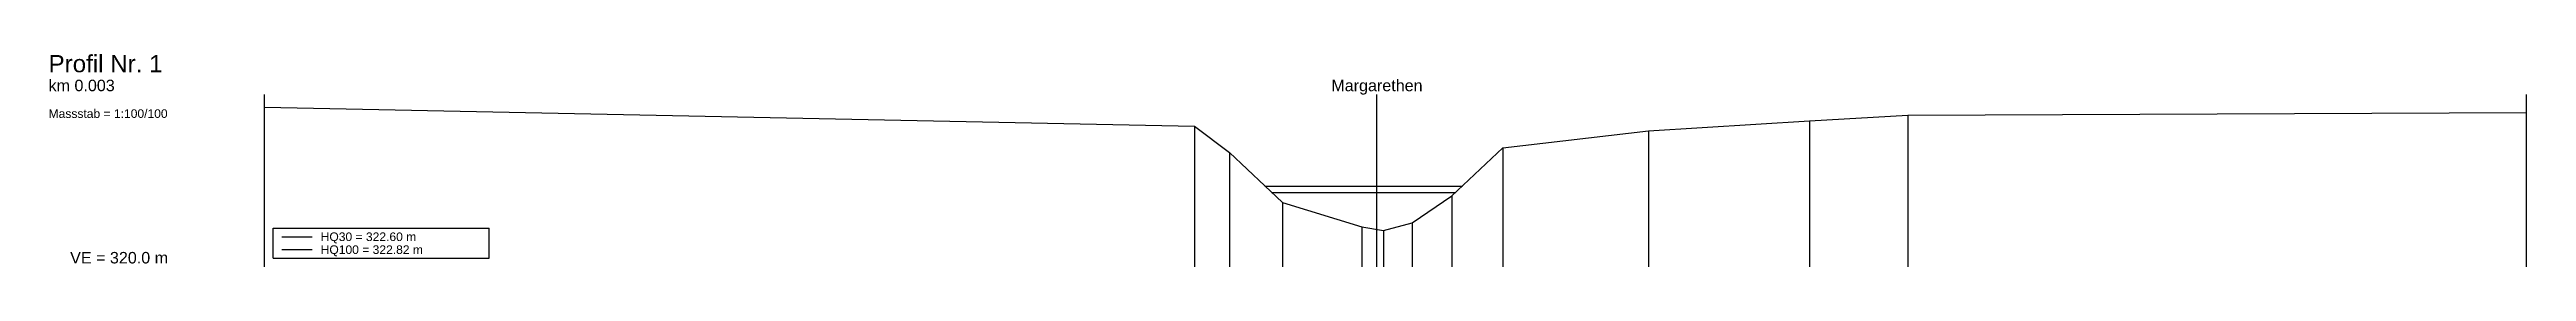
# Model space of a CAD drawing. Header units: millimetres. Extents: x -8 to 79, y -83 to 317.
# Drawn here: x -7.5 to 78.6, y -80 to -72.6 of the extents above; entities that cross this region are included whole.
import ezdxf
from ezdxf.enums import TextEntityAlignment as Align

# ---------------------------------------------------------------- set-up
doc = ezdxf.new("R2010")
doc.units = ezdxf.units.MM
doc.styles.get("Standard").update_dxf_attribs({"font": 'arial.ttf'})

msp = doc.modelspace()

# ---------------------------------------------------------------- texts
for s, height, p in [('Profil Nr. 1', 0.6, (-7.5, -73.4)), ('km 0.003', 0.4, (-7.5, -74)), ('Massstab = 1:100/100', 0.3, (-7.5, -74.9)), ('VE = 320.0 m', 0.4, (-6.75, -80))]:
    msp.add_text(s, height=height).set_placement(p, align=Align.BOTTOM_LEFT)
at = {"color": 1}
msp.add_text('Margarethen', height=0.4, dxfattribs=at).set_placement((38.633, -74), align=Align.BOTTOM_CENTER)
for s, p in [('HQ30 = 322.60 m', (1.95, -78.95)), ('HQ100 = 322.82 m', (1.95, -79.4))]:
    msp.add_text(s, height=0.3).set_placement(p, align=Align.MIDDLE_LEFT)

# ---------------------------------------------------------------- linework, layer by layer
at = {"layer": 'axis', "color": 1}
msp.add_line((38.633, -80), (38.633, -74), dxfattribs=at)
at = {"layer": 'frame'}
for p, q in [((0, -80), (0, -74)), ((78.553, -80), (78.553, -74)), ((0.3, -79.7), (0.3, -78.65)), ((0.3, -78.65), (7.8, -78.65)), ((7.8, -79.7), (7.8, -78.65)), ((0.3, -79.7), (7.8, -79.7))]:
    msp.add_line(p, q, dxfattribs=at)
at = {"layer": 'HQ100', "color": 3}
for p, q in [((34.744, -77.184), (41.601, -77.184)), ((0.6, -79.4), (1.65, -79.4))]:
    msp.add_line(p, q, dxfattribs=at)
at = {"layer": 'HQ30', "color": 2}
for p, q in [((34.976, -77.404), (41.37, -77.404)), ((0.6, -78.95), (1.65, -78.95))]:
    msp.add_line(p, q, dxfattribs=at)
at = {"layer": 'marker', "color": 253}
for p, q in [((57.072, -74.72), (57.072, -80)), ((32.294, -75.1), (32.294, -80)), ((48.059, -75.26), (48.059, -80)), ((53.656, -74.91), (53.656, -80)), ((33.508, -76.01), (33.508, -80)), ((43, -75.85), (43, -80)), ((35.351, -77.76), (35.351, -80)), ((41.238, -77.53), (41.238, -80)), ((38.106, -78.6), (38.106, -80)), ((38.86, -78.73), (38.86, -80)), ((39.853, -78.46), (39.853, -80))]:
    msp.add_line(p, q, dxfattribs=at)
at = {"layer": 'profile'}
msp.add_lwpolyline([(0, -74.44), (32.294, -75.1), (33.508, -76.01), (35.351, -77.76), (38.106, -78.6), (38.86, -78.73), (39.853, -78.46), (41.238, -77.53), (43, -75.85), (48.059, -75.26), (53.656, -74.91), (57.072, -74.72), (78.553, -74.62)], dxfattribs=at)

msp.set_redraw_order([(e.dxf.handle, doc.entitydb.next_handle()) for e in msp.query("TEXT MTEXT ATTDEF DIMENSION ARC_DIMENSION")])  # texts and dimensions are drawn at this point

doc.saveas('drawing.dxf')
